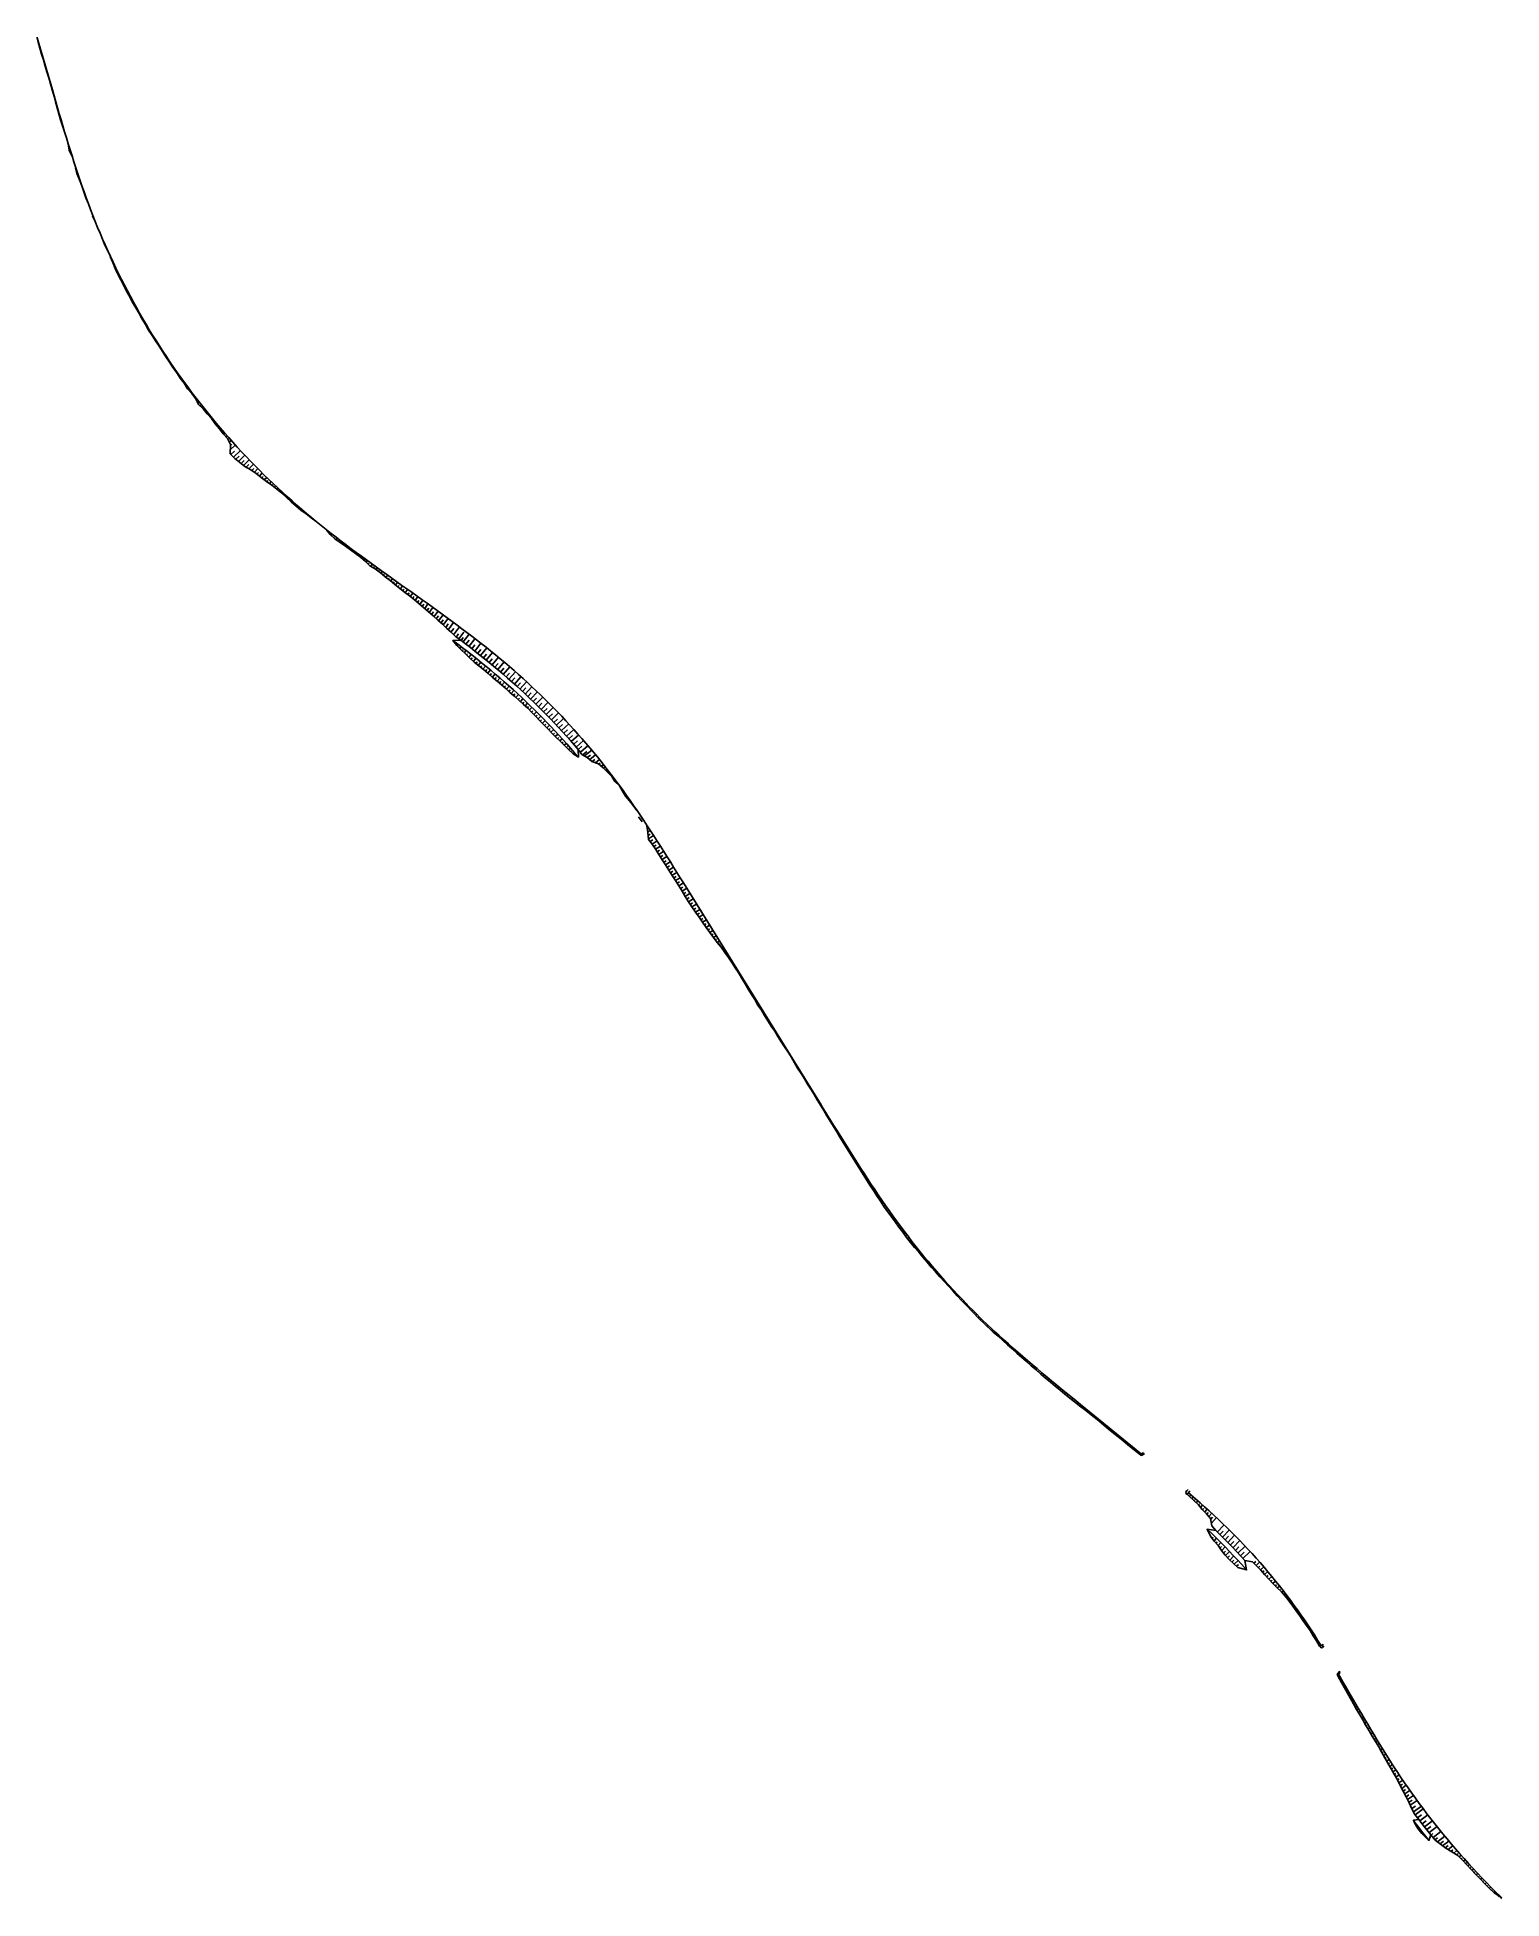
# Model space of a CAD drawing. Header units: metres. Extents: x 288738 to 324331, y 7399322 to 7465117.
# Drawn here: x 322103 to 323280, y 7420990 to 7422487 of the extents above; entities that cross this region are included whole.
import ezdxf

# ---------------------------------------------------------------- set-up
doc = ezdxf.new("R2010")
doc.units = ezdxf.units.M
doc.header["$LTSCALE"] = 10
for name, color, linetype in [('F-HZ-ATERRO-TALUDE', 110, 'Continuous'), ('F-HZ-PIANO-CORTE', 10, 'Continuous'), ('F-HZ-TALUDE', 2, 'Continuous')]:
    doc.layers.add(name, color=color, linetype=linetype)

msp = doc.modelspace()

# ---------------------------------------------------------------- linework, layer by layer
at = {"layer": 'F-HZ-ATERRO-TALUDE', "linetype": 'Continuous', "lineweight": -3}
for p, q in [((322103.565, 7422483.913), (322103.346, 7422483.85)), ((322104.258, 7422481.511), (322103.827, 7422481.387)), ((322104.951, 7422479.109), (322104.741, 7422479.049)), ((322105.644, 7422476.707), (322105.272, 7422476.6)), ((322106.337, 7422474.305), (322106.181, 7422474.26)), ((322107.031, 7422471.903), (322106.804, 7422471.838)), ((322107.724, 7422469.501), (322107.658, 7422469.482)), ((322108.417, 7422467.099), (322108.262, 7422467.055)), ((322109.11, 7422464.697), (322109.003, 7422464.666)), ((322109.803, 7422462.295), (322109.581, 7422462.231)), ((322110.496, 7422459.893), (322110.39, 7422459.863)), ((322155.314, 7422324.626), (322155.297, 7422324.619)), ((322156.315, 7422322.335), (322156.275, 7422322.318)), ((322157.317, 7422320.045), (322157.179, 7422319.984)), ((322158.338, 7422317.763), (322158.3, 7422317.746)), ((322588.987, 7421859.309), (322588.275, 7421858.834))]:
    msp.add_line(p, q, dxfattribs=at)
at = {"layer": 'F-HZ-PIANO-CORTE'}
for p, q in [((322112.609, 7422452.105), (322112.671, 7422452.123)), ((322113.298, 7422449.702), (322113.426, 7422449.739)), ((322114.024, 7422447.31), (322114.072, 7422447.323)), ((322114.751, 7422444.917), (322114.813, 7422444.935)), ((322117.949, 7422432.829), (322118.117, 7422432.878)), ((322118.566, 7422430.405), (322118.98, 7422430.526)), ((322119.304, 7422428.015), (322119.491, 7422428.07)), ((322120.046, 7422425.627), (322120.377, 7422425.725)), ((322120.721, 7422423.22), (322120.901, 7422423.273)), ((322121.394, 7422420.811), (322121.784, 7422420.927)), ((322122.158, 7422418.43), (322122.325, 7422418.479)), ((322122.928, 7422416.05), (322123.199, 7422416.131)), ((322123.723, 7422413.678), (322123.818, 7422413.707)), ((322124.521, 7422411.307), (322124.626, 7422411.339)), ((322125.272, 7422408.923), (322125.31, 7422408.934)), ((322126.02, 7422406.537), (322126.068, 7422406.552)), ((322126.709, 7422404.133), (322126.753, 7422404.147)), ((322127.392, 7422401.728), (322127.525, 7422401.769)), ((322127.859, 7422399.254), (322128.061, 7422399.317)), ((322128.296, 7422396.77), (322129, 7422396.991)), ((322129.293, 7422394.462), (322129.52, 7422394.534)), ((322130.386, 7422392.185), (322130.494, 7422392.22)), ((322134.043, 7422380.227), (322134.188, 7422380.276)), ((322134.719, 7422377.816), (322135.117, 7422377.95)), ((322135.551, 7422375.458), (322135.731, 7422375.519)), ((322136.436, 7422373.117), (322136.709, 7422373.21)), ((322137.31, 7422370.773), (322137.414, 7422370.809)), ((322138.18, 7422368.428), (322138.332, 7422368.481)), ((322138.999, 7422366.065), (322139.078, 7422366.093)), ((322139.795, 7422363.694), (322139.985, 7422363.762)), ((322140.633, 7422361.338), (322140.729, 7422361.373)), ((322141.494, 7422358.991), (322141.671, 7422359.055)), ((322142.406, 7422356.662), (322142.467, 7422356.684)), ((322143.35, 7422354.345), (322143.392, 7422354.36)), ((322147.631, 7422342.597), (322147.744, 7422342.641)), ((322148.641, 7422340.307), (322148.778, 7422340.361)), ((322161.534, 7422310.467), (322161.584, 7422310.49)), ((322162.473, 7422308.145), (322162.693, 7422308.248)), ((322163.42, 7422305.826), (322163.587, 7422305.905)), ((322164.437, 7422303.539), (322164.833, 7422303.73)), ((322165.453, 7422301.251), (322165.683, 7422301.363)), ((322166.443, 7422298.949), (322167.011, 7422299.229)), ((322167.433, 7422296.647), (322167.771, 7422296.815)), ((322168.576, 7422294.419), (322169.226, 7422294.746)), ((322169.721, 7422292.193), (322170.032, 7422292.351)), ((322170.903, 7422289.987), (322171.478, 7422290.282)), ((322172.088, 7422287.782), (322172.351, 7422287.919)), ((322173.211, 7422285.545), (322173.767, 7422285.837)), ((322174.325, 7422283.303), (322174.624, 7422283.461)), ((322175.515, 7422281.101), (322176.094, 7422281.411)), ((322176.72, 7422278.907), (322176.994, 7422279.056)), ((322177.895, 7422276.697), (322178.457, 7422277.005)), ((322179.062, 7422274.483), (322179.356, 7422274.645)), ((322180.297, 7422272.306), (322180.857, 7422272.619)), ((322181.557, 7422270.143), (322181.813, 7422270.287)), ((322182.84, 7422267.993), (322183.293, 7422268.253)), ((322184.134, 7422265.851), (322184.329, 7422265.964)), ((322185.39, 7422263.688), (322185.766, 7422263.907)), ((322186.625, 7422261.511), (322186.82, 7422261.626)), ((322187.871, 7422259.341), (322188.275, 7422259.582)), ((322189.126, 7422257.176), (322189.334, 7422257.302)), ((322190.349, 7422254.992), (322190.82, 7422255.278)), ((322191.543, 7422252.789), (322191.824, 7422252.962)), ((322192.856, 7422250.658), (322193.4, 7422250.995)), ((322194.299, 7422248.609), (322194.502, 7422248.736)), ((322195.661, 7422246.51), (322196.017, 7422246.734)), ((322196.915, 7422244.343), (322197.127, 7422244.478)), ((322198.226, 7422242.211), (322198.668, 7422242.496)), ((322199.634, 7422240.142), (322199.821, 7422240.264)), ((322201.017, 7422238.057), (322201.355, 7422238.279)), ((322202.348, 7422235.938), (322202.531, 7422236.059)), ((322203.692, 7422233.827), (322204.077, 7422234.085)), ((322205.071, 7422231.74), (322205.263, 7422231.869)), ((322206.454, 7422229.654), (322206.834, 7422229.914)), ((322207.848, 7422227.577), (322208.038, 7422227.708)), ((322209.236, 7422225.494), (322209.625, 7422225.765)), ((322210.587, 7422223.386), (322210.812, 7422223.544)), ((322211.954, 7422221.288), (322212.452, 7422221.641)), ((322213.443, 7422219.277), (322213.662, 7422219.433)), ((322214.926, 7422217.261), (322215.312, 7422217.54)), ((322216.282, 7422215.153), (322216.521, 7422215.327)), ((322217.639, 7422213.045), (322218.206, 7422213.463)), ((322219.028, 7422211.296), (322219.27, 7422211.476)), ((322220.584, 7422209.336), (322220.977, 7422209.63)), ((322221.913, 7422207.204), (322222.185, 7422207.409)), ((322223.198, 7422205.037), (322223.938, 7422205.601)), ((322224.783, 7422203.097), (322225.108, 7422203.347)), ((322226.449, 7422201.222), (322226.933, 7422201.597)), ((322228.001, 7422199.258), (322228.222, 7422199.432)), ((322229.51, 7422197.261), (322229.96, 7422197.618)), ((322230.788, 7422195.08), (322231.138, 7422195.36)), ((322231.958, 7422192.808), (322233.021, 7422193.664)), ((322233.541, 7422190.865), (322234.053, 7422191.282)), ((322235.373, 7422189.128), (322236.115, 7422189.736)), ((322237.044, 7422187.261), (322237.36, 7422187.522)), ((322238.593, 7422185.293), (322239.241, 7422185.834)), ((322240.214, 7422183.385), (322240.515, 7422183.639)), ((322241.903, 7422181.535), (322242.4, 7422181.959)), ((322243.474, 7422179.587), (322243.733, 7422179.808)), ((322244.907, 7422177.517), (322245.591, 7422178.109)), ((322246.414, 7422175.51), (322246.806, 7422175.852)), ((322248.031, 7422173.597), (322248.814, 7422174.287)), ((322249.616, 7422171.656), (322250.026, 7422172.02)), ((322251.142, 7422169.66), (322252.069, 7422170.491)), ((322252.709, 7422167.699), (322253.207, 7422168.151)), ((322254.372, 7422165.826), (322255.355, 7422166.723)), ((322255.924, 7422163.848), (322256.466, 7422164.348)), ((322257.099, 7422161.52), (322258.673, 7422162.982)), ((322257.916, 7422155.387), (322262.022, 7422159.269)), ((322258.052, 7422158.974), (322259.196, 7422160.047)), ((322258.296, 7422151.676), (322261.142, 7422154.395)), ((322260.371, 7422149.57), (322265.967, 7422154.972)), ((322262.381, 7422147.753), (322265.083, 7422150.386)), ((322264.54, 7422146.086), (322269.612, 7422151.075)), ((322266.543, 7422144.507), (322268.938, 7422146.884)), ((322268.522, 7422142.911), (322273.06, 7422147.454)), ((322270.626, 7422141.443), (322272.71, 7422143.548)), ((322272.908, 7422140.162), (322276.538, 7422143.862)), ((322275.127, 7422138.827), (322276.707, 7422140.451)), ((322277.236, 7422137.385), (322280.046, 7422140.299)), ((322279.303, 7422135.904), (322280.556, 7422137.215)), ((322281.272, 7422134.325), (322283.583, 7422136.765)), ((322283.244, 7422132.753), (322284.302, 7422133.88)), ((322285.232, 7422131.201), (322287.149, 7422133.261)), ((322287.233, 7422129.666), (322288.087, 7422130.591)), ((322289.307, 7422128.214), (322290.745, 7422129.787)), ((322291.373, 7422126.757), (322291.962, 7422127.407)), ((322293.39, 7422125.252), (322294.37, 7422126.342)), ((322295.399, 7422123.741), (322295.794, 7422124.184)), ((322297.283, 7422122.091), (322298.023, 7422122.928)), ((322299.166, 7422120.441), (322299.511, 7422120.835)), ((322301.027, 7422118.765), (322301.704, 7422119.545)), ((322302.886, 7422117.088), (322303.219, 7422117.475)), ((322304.748, 7422115.413), (322305.414, 7422116.193)), ((322306.61, 7422113.739), (322306.943, 7422114.132)), ((322308.509, 7422112.108), (322309.151, 7422112.871)), ((322310.413, 7422110.483), (322310.72, 7422110.851)), ((322312.306, 7422108.845), (322312.916, 7422109.581)), ((322314.197, 7422107.205), (322314.502, 7422107.575)), ((322316.186, 7422105.684), (322316.708, 7422106.322)), ((322318.204, 7422104.199), (322318.408, 7422104.451)), ((322320.192, 7422102.68), (322320.527, 7422103.095)), ((322322.168, 7422101.146), (322322.307, 7422101.319)), ((322324.181, 7422099.659), (322324.372, 7422099.899)), ((322326.211, 7422098.195), (322326.257, 7422098.253)), ((322335.815, 7422090.179), (322336.047, 7422090.481)), ((322337.463, 7422088.217), (322337.737, 7422088.576)), ((322339.196, 7422086.362), (322339.981, 7422087.395)), ((322341.011, 7422084.612), (322341.483, 7422085.237)), ((322342.935, 7422083.006), (322343.933, 7422084.333)), ((322344.982, 7422081.563), (322345.449, 7422082.187)), ((322347.063, 7422080.167), (322347.903, 7422081.293)), ((322349.189, 7422078.831), (322349.542, 7422079.307)), ((322351.277, 7422077.447), (322351.889, 7422078.274)), ((322353.311, 7422075.991), (322353.6, 7422076.382)), ((322355.333, 7422074.518), (322355.889, 7422075.275)), ((322357.335, 7422073.017), (322357.615, 7422073.4)), ((322359.329, 7422071.506), (322359.903, 7422072.294)), ((322361.307, 7422069.973), (322361.611, 7422070.392)), ((322363.264, 7422068.411), (322363.929, 7422069.328)), ((322365.178, 7422066.788), (322365.562, 7422067.32)), ((322367.052, 7422065.11), (322367.965, 7422066.377)), ((322368.842, 7422063.314), (322369.415, 7422064.111)), ((322370.752, 7422061.684), (322372.011, 7422063.44)), ((322372.939, 7422060.441), (322373.488, 7422061.209)), ((322375.076, 7422059.13), (322376.066, 7422060.514)), ((322377.092, 7422057.648), (322377.594, 7422058.351)), ((322379.07, 7422056.114), (322380.127, 7422057.597)), ((322380.951, 7422054.445), (322381.556, 7422055.293)), ((322382.862, 7422052.815), (322384.193, 7422054.688)), ((322384.85, 7422051.295), (322385.539, 7422052.266)), ((322386.831, 7422049.766), (322388.265, 7422051.786)), ((322388.793, 7422048.211), (322389.548, 7422049.274)), ((322390.754, 7422046.654), (322392.34, 7422048.888)), ((322392.712, 7422045.093), (322393.545, 7422046.266)), ((322394.67, 7422043.533), (322396.416, 7422045.992)), ((322396.63, 7422041.976), (322397.542, 7422043.261)), ((322398.605, 7422040.441), (322400.493, 7422043.098)), ((322400.622, 7422038.965), (322401.577, 7422040.308)), ((322402.615, 7422037.456), (322404.569, 7422040.203)), ((322404.543, 7422035.857), (322405.575, 7422037.306)), ((322406.466, 7422034.252), (322408.645, 7422037.306)), ((322408.378, 7422032.631), (322409.53, 7422034.244)), ((322410.301, 7422031.028), (322412.718, 7422034.407)), ((322412.254, 7422029.468), (322413.504, 7422031.211)), ((322414.174, 7422027.862), (322416.788, 7422031.501)), ((322416.016, 7422026.15), (322417.418, 7422028.097)), ((322417.876, 7422024.464), (322420.851, 7422028.588)), ((322419.775, 7422022.836), (322421.328, 7422024.982)), ((322421.665, 7422021.196), (322424.909, 7422025.666)), ((322423.536, 7422019.531), (322425.235, 7422021.866)), ((322425.415, 7422017.879), (322428.959, 7422022.734)), ((322427.309, 7422016.249), (322429.144, 7422018.756)), ((322429.157, 7422014.561), (322432.999, 7422019.789)), ((322431.091, 7422012.612), (322433.144, 7422015.395)), ((322433.065, 7422010.721), (322437.392, 7422016.561)), ((322435.259, 7422008.71), (322437.523, 7422011.75)), ((322437.417, 7422006.652), (322442.177, 7422013.012)), ((322439.42, 7422004.797), (322441.404, 7422007.487)), ((322441.668, 7422003.277), (322445.652, 7422008.653)), ((322443.428, 7422002.069), (322445.123, 7422004.345)), ((322445.028, 7422000.851), (322449.879, 7422007.212)), ((322447.395, 7421999.047), (322449.83, 7422002.221)), ((322449.752, 7421997.233), (322454.642, 7422003.564)), ((322440.589, 7421997.279), (322441.052, 7421997.888)), ((322442.378, 7421995.509), (322443.505, 7421996.983)), ((322444.195, 7421993.778), (322444.843, 7421994.622)), ((322446.052, 7421992.102), (322447.472, 7421993.94)), ((322447.887, 7421990.4), (322448.668, 7421991.405)), ((322449.698, 7421988.669), (322451.421, 7421990.874)), ((322451.526, 7421986.963), (322452.457, 7421988.147)), ((322452.103, 7421995.413), (322454.559, 7421998.57)), ((322453.369, 7421985.279), (322455.35, 7421987.781)), ((322454.448, 7421993.586), (322459.381, 7421999.884)), ((322456.782, 7421991.747), (322459.26, 7421994.887)), ((322459.111, 7421989.903), (322464.089, 7421996.165)), ((322461.429, 7421988.047), (322463.93, 7421991.169)), ((322463.738, 7421986.183), (322468.765, 7421992.405)), ((322466.041, 7421984.312), (322468.568, 7421987.413)), ((322468.33, 7421982.425), (322473.409, 7421988.606)), ((322455.247, 7421983.64), (322456.277, 7421984.932)), ((322457.147, 7421982.03), (322459.258, 7421984.661)), ((322459.096, 7421980.483), (322460.149, 7421981.786)), ((322461.067, 7421978.963), (322463.142, 7421981.513)), ((322462.983, 7421977.375), (322464.028, 7421978.65)), ((322464.882, 7421975.767), (322467.002, 7421978.335)), ((322466.728, 7421974.097), (322467.824, 7421975.414)), ((322468.565, 7421972.417), (322470.836, 7421975.125)), ((322470.534, 7421970.895), (322471.636, 7421972.2)), ((322470.612, 7421980.532), (322473.165, 7421983.612)), ((322472.883, 7421978.628), (322478.017, 7421984.763)), ((322475.142, 7421976.711), (322477.723, 7421979.766)), ((322477.394, 7421974.787), (322482.585, 7421980.874)), ((322479.631, 7421972.846), (322482.241, 7421975.877)), ((322481.859, 7421970.898), (322487.11, 7421976.933)), ((322486.28, 7421966.966), (322491.594, 7421972.947)), ((322472.506, 7421969.377), (322474.64, 7421971.881)), ((322474.382, 7421967.745), (322475.455, 7421968.994)), ((322476.258, 7421966.113), (322478.415, 7421968.602)), ((322478.135, 7421964.484), (322479.212, 7421965.716)), ((322480, 7421962.841), (322482.16, 7421965.29)), ((322481.823, 7421961.151), (322482.922, 7421962.385)), ((322483.67, 7421959.489), (322485.876, 7421961.944)), ((322484.077, 7421968.94), (322486.718, 7421971.944)), ((322485.565, 7421957.88), (322486.643, 7421959.069)), ((322487.446, 7421956.255), (322489.562, 7421958.565)), ((322488.476, 7421964.986), (322491.149, 7421967.962)), ((322490.659, 7421962.993), (322496.037, 7421968.915)), ((322492.83, 7421960.989), (322495.536, 7421963.934)), ((322494.994, 7421958.977), (322500.439, 7421964.838)), ((322497.142, 7421956.948), (322499.881, 7421959.863)), ((322499.283, 7421954.911), (322504.794, 7421960.71)), ((322489.311, 7421954.612), (322490.352, 7421955.738)), ((322491.151, 7421952.942), (322493.217, 7421955.154)), ((322492.973, 7421951.251), (322494.004, 7421952.344)), ((322494.839, 7421949.606), (322496.842, 7421951.71)), ((322496.728, 7421947.983), (322497.686, 7421948.98)), ((322498.467, 7421946.206), (322500.435, 7421948.233)), ((322500.165, 7421944.385), (322501.194, 7421945.436)), ((322501.413, 7421952.864), (322504.185, 7421955.748)), ((322501.888, 7421942.592), (322503.998, 7421944.725)), ((322503.53, 7421950.802), (322509.106, 7421956.539)), ((322505.64, 7421948.733), (322508.444, 7421951.586)), ((322507.735, 7421946.65), (322513.376, 7421952.323)), ((322509.821, 7421944.557), (322512.657, 7421947.377)), ((322511.899, 7421942.456), (322517.603, 7421948.065)), ((322513.959, 7421940.338), (322516.827, 7421943.127)), ((322516.013, 7421938.214), (322521.78, 7421943.758)), ((322503.614, 7421940.803), (322504.692, 7421941.883)), ((322505.342, 7421939.017), (322507.529, 7421941.186)), ((322507.072, 7421937.233), (322508.179, 7421938.32)), ((322508.815, 7421935.462), (322511.029, 7421937.614)), ((322510.56, 7421933.692), (322511.664, 7421934.755)), ((322512.308, 7421931.925), (322514.496, 7421934.012)), ((322514.025, 7421930.128), (322515.122, 7421931.164)), ((322515.68, 7421928.272), (322517.932, 7421930.379)), ((322517.404, 7421926.482), (322518.521, 7421927.517)), ((322518.055, 7421936.078), (322520.954, 7421938.834)), ((322520.084, 7421933.93), (322525.913, 7421939.409)), ((322522.105, 7421931.775), (322525.035, 7421934.498)), ((322524.111, 7421929.605), (322530.002, 7421935.018)), ((322526.107, 7421927.426), (322529.067, 7421930.116)), ((322528.094, 7421925.24), (322534.046, 7421930.585)), ((322519.215, 7421924.771), (322521.334, 7421926.716)), ((322521.009, 7421923.042), (322522.016, 7421923.957)), ((322522.79, 7421921.298), (322524.704, 7421923.022)), ((322524.568, 7421919.551), (322525.472, 7421920.357)), ((322526.346, 7421917.801), (322528.041, 7421919.298)), ((322528.095, 7421916.025), (322528.895, 7421916.724)), ((322529.838, 7421914.24), (322531.345, 7421915.545)), ((322530.064, 7421923.037), (322533.055, 7421925.694)), ((322531.658, 7421912.52), (322532.319, 7421913.087)), ((322532.027, 7421920.829), (322538.039, 7421926.107)), ((322533.977, 7421918.609), (322536.998, 7421921.231)), ((322535.914, 7421916.377), (322541.985, 7421921.588)), ((322537.524, 7421914.514), (322540.571, 7421917.105)), ((322539.487, 7421912.305), (322545.498, 7421917.584)), ((322541.437, 7421910.085), (322544.457, 7421912.708)), ((322542.66, 7421909.176), (322548.458, 7421913.965)), ((322544.911, 7421907.833), (322547.485, 7421909.939)), ((322546.8, 7421906.186), (322551.644, 7421910.112)), ((322548.797, 7421904.622), (322551.012, 7421906.4)), ((322551.633, 7421903.716), (322554.796, 7421906.231)), ((322554.317, 7421902.672), (322555.34, 7421903.477)), ((322556.236, 7421901.012), (322557.915, 7421902.323)), ((322558.114, 7421899.317), (322558.789, 7421899.838)), ((322559.861, 7421897.515), (322560.998, 7421898.387)), ((322561.619, 7421895.719), (322562.074, 7421896.064)), ((322563.4, 7421893.937), (322564.048, 7421894.425)), ((322565.029, 7421892.037), (322565.295, 7421892.236)), ((322566.382, 7421889.931), (322567.062, 7421890.436)), ((322567.925, 7421887.967), (322568.241, 7421888.199)), ((322569.737, 7421886.198), (322570.042, 7421886.421)), ((322571.282, 7421884.232), (322571.401, 7421884.318)), ((322572.521, 7421882.045), (322572.989, 7421882.381)), ((322573.821, 7421879.904), (322574.135, 7421880.128)), ((322575.176, 7421877.803), (322575.903, 7421878.318)), ((322576.665, 7421875.798), (322577.007, 7421876.038)), ((322578.255, 7421873.863), (322578.788, 7421874.234)), ((322579.824, 7421871.91), (322580.021, 7421872.047)), ((322581.378, 7421869.947), (322581.643, 7421870.13)), ((322582.889, 7421867.953), (322582.974, 7421868.011)), ((322584.376, 7421865.942), (322584.472, 7421866.007)), ((322593.117, 7421850.749), (322593.649, 7421851.099)), ((322593.574, 7421848.065), (322595.549, 7421849.355)), ((322593.903, 7421845.302), (322595.406, 7421846.28)), ((322594.206, 7421842.528), (322598.269, 7421845.159)), ((322595.504, 7421840.401), (322597.562, 7421841.729)), ((322596.963, 7421838.377), (322600.972, 7421840.953)), ((322598.372, 7421836.32), (322600.344, 7421837.583)), ((322599.774, 7421834.258), (322603.66, 7421836.737)), ((322601.116, 7421832.157), (322603.057, 7421833.391)), ((322602.453, 7421830.051), (322606.334, 7421832.512)), ((322603.814, 7421827.961), (322605.74, 7421829.179)), ((322605.177, 7421825.871), (322608.998, 7421828.281)), ((322606.521, 7421823.769), (322608.423, 7421824.966)), ((322607.864, 7421821.666), (322611.653, 7421824.044)), ((322609.166, 7421819.536), (322611.071, 7421820.73)), ((322610.466, 7421817.405), (322614.3, 7421819.803)), ((322611.806, 7421815.298), (322613.713, 7421816.489)), ((322613.147, 7421813.192), (322616.941, 7421815.557)), ((322614.469, 7421811.073), (322616.365, 7421812.253)), ((322615.791, 7421808.954), (322619.58, 7421811.31)), ((322617.089, 7421806.819), (322618.993, 7421808.002)), ((322618.386, 7421804.683), (322622.216, 7421807.062)), ((322619.732, 7421802.577), (322621.633, 7421803.757)), ((322621.078, 7421800.471), (322624.852, 7421802.813)), ((322622.376, 7421798.335), (322624.273, 7421799.511)), ((322623.674, 7421796.198), (322627.488, 7421798.564)), ((322625.004, 7421794.081), (322626.905, 7421795.26)), ((322626.334, 7421791.964), (322630.124, 7421794.315)), ((322627.69, 7421789.864), (322629.566, 7421791.027)), ((322629.047, 7421787.763), (322632.76, 7421790.066)), ((322630.467, 7421785.702), (322632.272, 7421786.822)), ((322631.886, 7421783.641), (322635.396, 7421785.817)), ((322633.387, 7421781.63), (322635.05, 7421782.661)), ((322634.888, 7421779.619), (322638.031, 7421781.569)), ((322636.23, 7421777.509), (322637.79, 7421778.477)), ((322637.572, 7421775.4), (322640.667, 7421777.32)), ((322639.044, 7421773.371), (322640.514, 7421774.283)), ((322640.515, 7421771.342), (322643.303, 7421773.071)), ((322641.99, 7421769.314), (322643.305, 7421770.131)), ((322643.465, 7421767.287), (322645.939, 7421768.822)), ((322644.975, 7421765.282), (322646.116, 7421765.99)), ((322646.485, 7421763.277), (322648.575, 7421764.573)), ((322647.928, 7421761.23), (322648.91, 7421761.84)), ((322649.372, 7421759.184), (322651.21, 7421760.325)), ((322650.988, 7421757.245), (322651.758, 7421757.722)), ((322652.604, 7421755.305), (322653.846, 7421756.076)), ((322654.054, 7421753.263), (322654.609, 7421753.607)), ((322655.503, 7421751.22), (322656.482, 7421751.827)), ((322656.932, 7421749.164), (322657.366, 7421749.433)), ((322658.36, 7421747.108), (322659.118, 7421747.578)), ((322659.77, 7421745.041), (322660.103, 7421745.247)), ((322661.18, 7421742.974), (322661.754, 7421743.329)), ((322662.508, 7421740.855), (322662.79, 7421741.03)), ((322663.835, 7421738.737), (322664.389, 7421739.08)), ((322665.249, 7421736.671), (322665.478, 7421736.814)), ((322666.662, 7421734.606), (322667.025, 7421734.832)), ((322667.978, 7421732.481), (322668.161, 7421732.594)), ((322669.294, 7421730.355), (322669.661, 7421730.583)), ((322670.549, 7421728.192), (322670.764, 7421728.325)), ((322671.804, 7421726.028), (322672.297, 7421726.334)), ((322673.043, 7421723.855), (322673.329, 7421724.032)), ((322674.282, 7421721.682), (322674.933, 7421722.085)), ((322675.588, 7421719.55), (322675.919, 7421719.755)), ((322676.894, 7421717.418), (322677.568, 7421717.836)), ((322678.317, 7421715.359), (322678.602, 7421715.535)), ((322679.74, 7421713.3), (322680.204, 7421713.587)), ((322680.895, 7421711.074), (322681.209, 7421711.269)), ((322682.05, 7421708.849), (322682.84, 7421709.339)), ((322683.511, 7421706.813), (322683.835, 7421707.014)), ((322684.973, 7421704.778), (322685.476, 7421705.09)), ((322686.193, 7421702.593), (322686.493, 7421702.779)), ((322687.413, 7421700.408), (322688.112, 7421700.841)), ((322688.713, 7421698.272), (322689.071, 7421698.494)), ((322690.013, 7421696.137), (322690.747, 7421696.592)), ((322691.38, 7421694.042), (322691.722, 7421694.255)), ((322692.746, 7421691.948), (322693.383, 7421692.343)), ((322694.188, 7421689.901), (322694.445, 7421690.06)), ((322695.631, 7421687.854), (322696.019, 7421688.094)), ((322696.878, 7421685.685), (322697.108, 7421685.828)), ((322698.126, 7421683.517), (322698.655, 7421683.846)), ((322699.445, 7421681.394), (322699.709, 7421681.557)), ((322700.764, 7421679.27), (322701.291, 7421679.597)), ((322702.179, 7421677.206), (322702.394, 7421677.339)), ((322703.595, 7421675.142), (322703.926, 7421675.348)), ((322704.974, 7421673.056), (322705.109, 7421673.14)), ((322706.354, 7421670.97), (322706.562, 7421671.099)), ((322707.676, 7421668.848), (322707.778, 7421668.911)), ((322708.998, 7421666.726), (322709.198, 7421666.85)), ((322710.29, 7421664.585), (322710.403, 7421664.656)), ((322711.581, 7421662.445), (322711.834, 7421662.602)), ((322712.793, 7421660.255), (322712.973, 7421660.366)), ((322714.005, 7421658.065), (322714.47, 7421658.353)), ((322715.415, 7421655.997), (322715.601, 7421656.113)), ((322716.825, 7421653.93), (322717.105, 7421654.104)), ((322718.127, 7421651.795), (322718.275, 7421651.887)), ((322719.428, 7421649.661), (322719.741, 7421649.855)), ((322719.757, 7421649.093), (322719.922, 7421649.195)), ((322721.011, 7421646.929), (322721.405, 7421647.173)), ((322722.299, 7421644.785), (322722.511, 7421644.917)), ((322723.68, 7421642.701), (322724.041, 7421642.924)), ((322725.04, 7421640.602), (322725.199, 7421640.701)), ((322726.335, 7421638.464), (322726.677, 7421638.675)), ((322727.625, 7421636.321), (322727.81, 7421636.436)), ((322728.896, 7421634.168), (322729.312, 7421634.427)), ((322730.176, 7421632.02), (322730.403, 7421632.161)), ((322731.483, 7421629.889), (322731.948, 7421630.178)), ((322732.791, 7421627.759), (322733.029, 7421627.906)), ((322734.1, 7421625.629), (322734.584, 7421625.929)), ((322735.402, 7421623.494), (322735.652, 7421623.649)), ((322736.686, 7421621.349), (322737.22, 7421621.68)), ((322737.968, 7421619.202), (322738.253, 7421619.379)), ((322739.248, 7421617.054), (322739.856, 7421617.431)), ((322740.534, 7421614.909), (322740.854, 7421615.108)), ((322741.835, 7421612.774), (322742.492, 7421613.183)), ((322743.14, 7421610.642), (322743.475, 7421610.85)), ((322744.458, 7421608.517), (322745.129, 7421608.935)), ((322745.767, 7421606.386), (322746.108, 7421606.599)), ((322747.046, 7421604.237), (322747.768, 7421604.688)), ((322748.331, 7421602.092), (322748.71, 7421602.328)), ((322749.635, 7421599.957), (322750.411, 7421600.443)), ((322750.943, 7421597.825), (322751.338, 7421598.074)), ((322752.266, 7421595.703), (322753.06, 7421596.203)), ((322753.584, 7421593.578), (322753.985, 7421593.831)), ((322754.882, 7421591.439), (322755.717, 7421591.967)), ((322756.183, 7421589.303), (322756.615, 7421589.577)), ((322757.499, 7421587.175), (322758.382, 7421587.737)), ((322758.816, 7421585.048), (322759.267, 7421585.336)), ((322760.14, 7421582.925), (322761.059, 7421583.514)), ((322761.464, 7421580.802), (322761.932, 7421581.103)), ((322762.787, 7421578.679), (322763.749, 7421579.299)), ((322764.11, 7421576.554), (322764.604, 7421576.874)), ((322765.431, 7421574.429), (322766.454, 7421575.094)), ((322766.751, 7421572.303), (322767.281, 7421572.648)), ((322768.068, 7421570.173), (322769.174, 7421570.898)), ((322769.387, 7421568.046), (322769.963, 7421568.425)), ((322770.746, 7421565.943), (322771.912, 7421566.715)), ((322772.106, 7421563.842), (322772.696, 7421564.234)), ((322773.513, 7421561.771), (322774.67, 7421562.544)), ((322774.919, 7421559.7), (322775.487, 7421560.081)), ((322776.305, 7421557.615), (322777.449, 7421558.388)), ((322777.691, 7421555.53), (322778.268, 7421555.922)), ((322779.083, 7421553.449), (322780.25, 7421554.246)), ((322780.476, 7421551.368), (322781.066, 7421551.774)), ((322781.882, 7421549.295), (322783.076, 7421550.121)), ((322783.289, 7421547.224), (322783.892, 7421547.643)), ((322784.724, 7421545.171), (322785.927, 7421546.014)), ((322786.163, 7421543.122), (322786.762, 7421543.544)), ((322787.613, 7421541.079), (322788.806, 7421541.926)), ((322789.064, 7421539.038), (322789.659, 7421539.463)), ((322790.54, 7421537.014), (322791.713, 7421537.858)), ((322792.022, 7421534.995), (322792.599, 7421535.412)), ((322793.511, 7421532.98), (322794.65, 7421533.811)), ((322795.003, 7421530.968), (322795.566, 7421531.382)), ((322796.516, 7421528.971), (322797.619, 7421529.788)), ((322798.04, 7421526.983), (322798.577, 7421527.384)), ((322799.532, 7421524.971), (322800.62, 7421525.789)), ((322801.005, 7421522.944), (322801.569, 7421523.371)), ((322802.529, 7421520.955), (322803.654, 7421521.815)), ((322804.092, 7421518.996), (322804.638, 7421519.416)), ((322805.662, 7421517.043), (322806.72, 7421517.866)), ((322807.238, 7421515.095), (322807.752, 7421515.498)), ((322808.824, 7421513.154), (322809.819, 7421513.941)), ((322810.422, 7421511.224), (322810.901, 7421511.607)), ((322812.018, 7421509.293), (322812.95, 7421510.043)), ((322813.613, 7421507.361), (322814.071, 7421507.733)), ((322815.218, 7421505.437), (322816.112, 7421506.17)), ((322816.845, 7421503.532), (322817.276, 7421503.889)), ((322818.475, 7421501.63), (322819.306, 7421502.323)), ((322820.116, 7421499.737), (322820.517, 7421500.075)), ((322821.757, 7421497.845), (322822.532, 7421498.503)), ((322823.398, 7421495.952), (322823.779, 7421496.279)), ((322825.04, 7421494.062), (322825.789, 7421494.709)), ((322826.699, 7421492.186), (322827.066, 7421492.506)), ((322828.359, 7421490.311), (322829.077, 7421490.942)), ((322830.035, 7421488.45), (322830.386, 7421488.761)), ((322831.711, 7421486.589), (322832.396, 7421487.203)), ((322833.408, 7421484.748), (322833.739, 7421485.047)), ((322835.106, 7421482.907), (322835.746, 7421483.491)), ((322836.806, 7421481.069), (322837.121, 7421481.359)), ((322838.506, 7421479.231), (322839.126, 7421479.807)), ((322840.215, 7421477.401), (322840.522, 7421477.689)), ((322841.924, 7421475.572), (322842.537, 7421476.151)), ((322843.63, 7421473.739), (322843.943, 7421474.037)), ((322845.335, 7421471.905), (322845.977, 7421472.523)), ((322847.065, 7421470.095), (322847.388, 7421470.408)), ((322848.807, 7421468.296), (322849.447, 7421468.923)), ((322850.54, 7421466.491), (322850.884, 7421466.862)), ((322852.263, 7421464.674), (322852.933, 7421465.4)), ((322853.988, 7421462.856), (322854.369, 7421463.272)), ((322855.713, 7421461.037), (322856.462, 7421461.86)), ((322857.439, 7421459.218), (322857.822, 7421459.641)), ((322859.166, 7421457.398), (322859.99, 7421458.313)), ((322860.965, 7421455.657), (322861.357, 7421456.095)), ((322862.793, 7421453.947), (322863.553, 7421454.802)), ((322864.621, 7421452.238), (322864.825, 7421452.468)), ((322866.449, 7421450.528), (322867.198, 7421451.379)), ((322868.278, 7421448.818), (322868.547, 7421449.125)), ((322870.1, 7421447.101), (322870.873, 7421447.929)), ((322871.921, 7421445.382), (322872.311, 7421445.803)), ((322873.793, 7421443.719), (322874.539, 7421444.529)), ((322875.664, 7421442.056), (322876.022, 7421442.446)), ((322877.534, 7421440.391), (322878.228, 7421441.153)), ((322879.398, 7421438.721), (322879.738, 7421439.097)), ((322881.242, 7421437.028), (322881.938, 7421437.802)), ((322883.095, 7421435.346), (322883.447, 7421435.739)), ((322884.995, 7421433.716), (322885.67, 7421434.474)), ((322886.887, 7421432.077), (322887.214, 7421432.446)), ((322888.725, 7421430.378), (322889.42, 7421431.167)), ((322890.572, 7421428.688), (322890.936, 7421429.104)), ((322892.49, 7421427.08), (322893.188, 7421427.88)), ((322894.404, 7421425.468), (322894.74, 7421425.855)), ((322896.26, 7421423.789), (322896.972, 7421424.612)), ((322898.117, 7421422.11), (322898.493, 7421422.546)), ((322900.002, 7421420.464), (322900.771, 7421421.362)), ((322901.888, 7421418.819), (322902.281, 7421419.28)), ((322903.755, 7421417.152), (322904.584, 7421418.127)), ((322905.622, 7421415.485), (322906.057, 7421415.999)), ((322907.519, 7421413.853), (322908.408, 7421414.906)), ((322909.417, 7421412.222), (322909.87, 7421412.76)), ((322911.323, 7421410.601), (322912.243, 7421411.697)), ((322913.23, 7421408.981), (322913.696, 7421409.539)), ((322915.134, 7421407.358), (322916.088, 7421408.501)), ((322917.038, 7421405.734), (322917.525, 7421406.32)), ((322918.956, 7421404.128), (322919.94, 7421405.314)), ((322920.875, 7421402.523), (322921.372, 7421403.123)), ((322922.808, 7421400.934), (322923.799, 7421402.134)), ((322924.742, 7421399.348), (322925.236, 7421399.947)), ((322926.7, 7421397.791), (322927.664, 7421398.962)), ((322928.662, 7421396.239), (322929.13, 7421396.808)), ((322930.6, 7421394.658), (322931.533, 7421395.794)), ((322932.534, 7421393.073), (322933.001, 7421393.642)), ((322934.484, 7421391.507), (322935.403, 7421392.63)), ((322936.438, 7421389.945), (322936.888, 7421390.496)), ((322938.412, 7421388.41), (322939.276, 7421389.466)), ((322940.391, 7421386.88), (322940.802, 7421387.383)), ((322942.381, 7421385.364), (322943.148, 7421386.304)), ((322944.373, 7421383.851), (322944.729, 7421384.287)), ((322946.324, 7421382.288), (322947.021, 7421383.142)), ((322948.267, 7421380.715), (322948.613, 7421381.138)), ((322950.219, 7421379.153), (322950.894, 7421379.979)), ((322952.173, 7421377.593), (322952.502, 7421377.995)), ((322954.107, 7421376.008), (322954.767, 7421376.817)), ((322956.037, 7421374.419), (322956.37, 7421374.827)), ((322957.973, 7421372.838), (322958.64, 7421373.655)), ((322959.911, 7421371.258), (322960.244, 7421371.666)), ((322961.847, 7421369.676), (322962.513, 7421370.492)), ((322963.782, 7421368.093), (322964.116, 7421368.502)), ((322965.711, 7421366.504), (322966.386, 7421367.33)), ((322967.64, 7421364.913), (322967.981, 7421365.331)), ((322969.592, 7421363.351), (322970.259, 7421364.168)), ((322971.549, 7421361.794), (322971.872, 7421362.19)), ((322973.477, 7421360.203), (322974.132, 7421361.005)), ((322975.4, 7421358.605), (322975.734, 7421359.015)), ((322977.327, 7421357.013), (322978.005, 7421357.843)), ((322979.255, 7421355.421), (322979.598, 7421355.841)), ((322981.176, 7421353.821), (322981.878, 7421354.681)), ((322983.096, 7421352.22), (322983.455, 7421352.66)), ((322985.072, 7421350.687), (322985.751, 7421351.518)), ((322987.06, 7421349.169), (322987.374, 7421349.553)), ((322989.001, 7421347.594), (322989.624, 7421348.356)), ((323027.096, 7421315.256), (323028.234, 7421316.589)), ((323029.022, 7421313.668), (323029.583, 7421314.321)), ((323030.903, 7421312.026), (323032.043, 7421313.349)), ((323032.78, 7421310.38), (323033.361, 7421311.052)), ((323034.557, 7421308.621), (323035.831, 7421310.085)), ((323036.323, 7421306.849), (323037.021, 7421307.648)), ((323037.933, 7421304.902), (323039.595, 7421306.795)), ((323039.562, 7421302.98), (323040.516, 7421304.061)), ((323041.358, 7421301.25), (323043.333, 7421303.474)), ((323043.128, 7421299.492), (323044.161, 7421300.648)), ((323044.75, 7421297.569), (323047.042, 7421300.121)), ((323046.164, 7421295.421), (323047.525, 7421296.927)), ((323046.696, 7421292.309), (323050.718, 7421296.731)), ((323051.421, 7421285.045), (323056.87, 7421290.903)), ((323053.553, 7421282.982), (323056.29, 7421285.9)), ((323055.665, 7421280.901), (323061.163, 7421286.712)), ((323047.247, 7421280.056), (323048.095, 7421280.967)), ((323048.813, 7421278.085), (323050.74, 7421280.139)), ((323050.414, 7421276.155), (323051.467, 7421277.27)), ((323052.018, 7421274.232), (323054.3, 7421276.629)), ((323053.426, 7421272.108), (323054.744, 7421273.482)), ((323054.836, 7421269.992), (323057.822, 7421273.08)), ((323056.431, 7421268.072), (323057.998, 7421269.681)), ((323057.768, 7421278.812), (323060.53, 7421281.705)), ((323058.037, 7421266.167), (323061.307, 7421269.495)), ((323059.856, 7421276.71), (323065.407, 7421282.47)), ((323061.929, 7421274.594), (323064.718, 7421277.461)), ((323063.994, 7421272.47), (323069.599, 7421278.178)), ((323066.039, 7421270.328), (323068.855, 7421273.168)), ((323068.074, 7421268.176), (323073.734, 7421273.83)), ((323070.098, 7421266.013), (323072.941, 7421268.827)), ((323072.104, 7421263.834), (323077.817, 7421269.434)), ((323059.714, 7421264.335), (323061.373, 7421266.011)), ((323061.413, 7421262.527), (323064.754, 7421265.873)), ((323063.184, 7421260.791), (323064.823, 7421262.419)), ((323065.005, 7421259.104), (323068.164, 7421262.216)), ((323066.927, 7421257.513), (323068.39, 7421258.943)), ((323080.919, 7421259.929), (323082.389, 7421261.329)), ((323082.661, 7421258.16), (323085.512, 7421260.854)), ((323084.403, 7421256.39), (323085.777, 7421257.678)), ((323086.146, 7421254.619), (323088.787, 7421257.076)), ((323087.812, 7421252.777), (323089.109, 7421253.974)), ((323089.463, 7421250.921), (323092.023, 7421253.264)), ((323091.131, 7421249.081), (323092.377, 7421250.212)), ((323092.802, 7421247.241), (323095.22, 7421249.42)), ((323094.476, 7421245.406), (323095.638, 7421246.444)), ((323096.154, 7421243.572), (323098.377, 7421245.543)), ((323097.972, 7421241.861), (323098.954, 7421242.725)), ((323099.788, 7421240.145), (323101.494, 7421241.633)), ((323101.566, 7421238.393), (323102.3, 7421239.028)), ((323103.319, 7421236.617), (323104.571, 7421237.692)), ((323104.912, 7421234.703), (323105.502, 7421235.205)), ((323106.492, 7421232.777), (323107.608, 7421233.72)), ((323108.022, 7421230.81), (323108.565, 7421231.265)), ((323109.551, 7421228.842), (323110.604, 7421229.717)), ((323111.079, 7421226.873), (323111.582, 7421227.288)), ((323112.587, 7421224.888), (323113.559, 7421225.684)), ((323114.053, 7421222.871), (323114.537, 7421223.263)), ((323115.515, 7421220.85), (323116.473, 7421221.621)), ((323116.971, 7421218.825), (323117.442, 7421219.201)), ((323118.417, 7421216.793), (323119.346, 7421217.529)), ((323119.852, 7421214.753), (323120.309, 7421215.112)), ((323121.278, 7421212.707), (323122.177, 7421213.407)), ((323122.698, 7421210.657), (323123.137, 7421210.996)), ((323124.1, 7421208.593), (323124.965, 7421209.257)), ((323125.489, 7421206.52), (323125.917, 7421206.846)), ((323126.842, 7421204.422), (323127.714, 7421205.08)), ((323128.176, 7421202.309), (323128.626, 7421202.646)), ((323129.512, 7421200.199), (323130.424, 7421200.879)), ((323130.849, 7421198.091), (323131.309, 7421198.431)), ((323132.161, 7421195.965), (323133.101, 7421196.656)), ((323133.465, 7421193.833), (323133.947, 7421194.186)), ((323149.009, 7421168.223), (323149.461, 7421168.533)), ((323150.17, 7421165.997), (323151.179, 7421166.688)), ((323151.337, 7421163.777), (323151.891, 7421164.154)), ((323152.583, 7421161.61), (323153.711, 7421162.376)), ((323153.823, 7421159.439), (323154.399, 7421159.829)), ((323155.027, 7421157.244), (323156.24, 7421158.063)), ((323156.236, 7421155.052), (323156.87, 7421155.479)), ((323157.473, 7421152.88), (323158.769, 7421153.75)), ((323158.713, 7421150.709), (323159.373, 7421151.151)), ((323159.965, 7421148.545), (323161.298, 7421149.437)), ((323161.212, 7421146.38), (323161.887, 7421146.83)), ((323162.443, 7421144.202), (323163.827, 7421145.123)), ((323163.681, 7421142.029), (323164.386, 7421142.498)), ((323164.948, 7421139.876), (323166.356, 7421140.81)), ((323166.22, 7421137.725), (323166.921, 7421138.19)), ((323167.512, 7421135.588), (323168.887, 7421136.498)), ((323168.79, 7421133.441), (323169.471, 7421133.891)), ((323170.019, 7421131.261), (323171.422, 7421132.188)), ((323171.251, 7421129.083), (323171.971, 7421129.559)), ((323172.495, 7421126.913), (323173.965, 7421127.883)), ((323173.74, 7421124.742), (323174.489, 7421125.237)), ((323174.988, 7421122.574), (323176.519, 7421123.584)), ((323176.247, 7421120.412), (323177.024, 7421120.925)), ((323177.541, 7421118.273), (323179.088, 7421119.295)), ((323178.851, 7421116.144), (323179.614, 7421116.649)), ((323180.215, 7421114.05), (323181.675, 7421115.016)), ((323181.536, 7421111.928), (323182.256, 7421112.404)), ((323182.69, 7421109.694), (323184.284, 7421110.751)), ((323183.853, 7421107.466), (323184.724, 7421108.044)), ((323185.057, 7421105.264), (323186.918, 7421106.501)), ((323186.273, 7421103.068), (323187.258, 7421103.725)), ((323187.542, 7421100.908), (323189.581, 7421102.269)), ((323188.809, 7421098.746), (323189.865, 7421099.452)), ((323190.067, 7421096.576), (323192.275, 7421098.057)), ((323191.324, 7421094.406), (323192.478, 7421095.182)), ((323192.579, 7421092.233), (323195.003, 7421093.867)), ((323193.834, 7421090.059), (323195.105, 7421090.919)), ((323195.074, 7421087.874), (323197.765, 7421089.699)), ((323196.31, 7421085.686), (323197.732, 7421086.654)), ((323197.464, 7421083.44), (323200.562, 7421085.555)), ((323198.62, 7421081.194), (323200.294, 7421082.341)), ((323199.783, 7421078.952), (323203.392, 7421081.433)), ((323200.948, 7421076.708), (323202.882, 7421078.043)), ((323202.105, 7421074.458), (323206.256, 7421077.334)), ((323203.264, 7421072.206), (323205.48, 7421073.749)), ((323204.426, 7421069.954), (323209.154, 7421073.26)), ((323205.589, 7421067.701), (323208.1, 7421069.465)), ((323206.644, 7421065.37), (323212.084, 7421069.209)), ((323207.858, 7421062.634), (323210.831, 7421064.744)), ((323209.217, 7421059.997), (323215.545, 7421064.515)), ((323210.578, 7421057.698), (323217.046, 7421062.404)), ((323210.449, 7421050.64), (323210.795, 7421050.891)), ((323211.702, 7421048.458), (323212.011, 7421048.684)), ((323212.424, 7421055.3), (323215.651, 7421057.664)), ((323213.023, 7421046.324), (323213.849, 7421046.932)), ((323214.285, 7421052.911), (323220.754, 7421057.618)), ((323214.594, 7421044.375), (323214.992, 7421044.669)), ((323216.132, 7421050.514), (323219.359, 7421052.878)), ((323217.993, 7421048.125), (323224.43, 7421052.876)), ((323219.861, 7421045.742), (323223.071, 7421048.128)), ((323221.749, 7421043.372), (323228.151, 7421048.169)), ((323224.895, 7421039.393), (323231.233, 7421044.342)), ((323216.185, 7421042.44), (323216.934, 7421042.997)), ((323217.94, 7421040.629), (323218.217, 7421040.836)), ((323223.342, 7421041.373), (323224.825, 7421042.523)), ((323226.45, 7421037.412), (323228.522, 7421039.042)), ((323228.493, 7421035.817), (323234.455, 7421040.407)), ((323230.559, 7421034.225), (323233.304, 7421036.352)), ((323232.648, 7421032.655), (323237.655, 7421036.565)), ((323234.737, 7421031.09), (323237.001, 7421032.871)), ((323236.971, 7421029.646), (323240.886, 7421032.749)), ((323239.239, 7421028.235), (323240.875, 7421029.542)), ((323241.539, 7421026.859), (323244.148, 7421028.96)), ((323243.848, 7421025.499), (323244.819, 7421026.287)), ((323245.859, 7421023.903), (323247.441, 7421025.197)), ((323247.679, 7421022.155), (323248.389, 7421022.741)), ((323249.436, 7421020.358), (323250.764, 7421021.462)), ((323251.134, 7421018.512), (323251.786, 7421019.058)), ((323252.829, 7421016.664), (323254.119, 7421017.754)), ((323254.519, 7421014.813), (323255.164, 7421015.362)), ((323256.225, 7421012.976), (323257.503, 7421014.074)), ((323257.964, 7421011.168), (323258.586, 7421011.707)), ((323259.709, 7421009.366), (323260.917, 7421010.421)), ((323261.476, 7421007.585), (323262.057, 7421008.096)), ((323263.238, 7421005.8), (323264.362, 7421006.796)), ((323264.976, 7421003.995), (323265.537, 7421004.496)), ((323266.715, 7421002.19), (323267.835, 7421003.2)), ((323268.475, 7421000.406), (323269.031, 7421000.912)), ((323270.236, 7420998.623), (323271.339, 7420999.633)), ((323272.026, 7420996.868), (323272.566, 7420997.366)), ((323273.818, 7420995.114), (323274.873, 7420996.096)), ((323275.927, 7420993.66), (323276.186, 7420993.903)), ((323277.637, 7420991.833), (323278.436, 7420992.588)), ((323279.491, 7420990.142), (323279.86, 7420990.494))]:
    msp.add_line(p, q, dxfattribs=at)
at = {"layer": 'F-HZ-TALUDE'}
for p, q in [((322110.454, 7422459.253), (322111.929, 7422454.474)), ((322990.936, 7421346.897), (322992.877, 7421348.133)), ((323026.569, 7421317.997), (323028.102, 7421319.255)), ((323028.001, 7421316.786), (323029.665, 7421317.928)), ((323136.527, 7421194.87), (323135.211, 7421193.193)), ((323135.992, 7421192.293), (323136.993, 7421193.535)), ((323148.087, 7421170.928), (323149.887, 7421173.108)), ((323149.002, 7421170.386), (323150.355, 7421172.057))]:
    msp.add_line(p, q, dxfattribs=at)
at = {"layer": 'F-HZ-TALUDE', "linetype": 'Continuous', "lineweight": -3}
for p, q in [((322149.213, 7422339.01), (322147.147, 7422343.694)), ((322589.031, 7421856.336), (322586.149, 7421860.308)), ((322732.92, 7421628.611), (322624.853, 7421802.812))]:
    msp.add_line(p, q, dxfattribs=at)
for points in [[(322110.454, 7422459.253), (322109.048, 7422464.051), (322107.782, 7422468.89), (322106.207, 7422473.639), (322104.701, 7422478.409), (322103.294, 7422483.205), (322102.67, 7422487.196)], [(322130.621, 7422391.815), (322129.108, 7422396.643), (322127.615, 7422401.473), (322126.142, 7422406.303), (322124.687, 7422411.134), (322123.249, 7422415.964), (322121.823, 7422420.793), (322120.408, 7422425.62), (322119.004, 7422430.444), (322117.607, 7422435.266), (322116.214, 7422440.083), (322114.824, 7422444.896), (322102.732, 7422486.799)], [(322114.763, 7422444.879), (322113.308, 7422449.668), (322111.929, 7422454.474)], [(322130.571, 7422391.798), (322128.359, 7422396.408), (322127.477, 7422401.43), (322126.098, 7422406.289), (322124.589, 7422411.104), (322122.982, 7422415.884), (322121.432, 7422420.677), (322120.078, 7422425.522), (322118.587, 7422430.322), (322117.348, 7422435.19)], [(322149.3, 7422339.045), (322147.414, 7422343.799), (322145.57, 7422348.564), (322143.767, 7422353.34), (322142.005, 7422358.126), (322140.281, 7422362.921), (322138.592, 7422367.723), (322136.938, 7422372.532), (322135.316, 7422377.346), (322133.724, 7422382.166), (322132.16, 7422386.989), (322130.621, 7422391.815)], [(322143.761, 7422353.338), (322141.834, 7422358.064), (322140.079, 7422362.849), (322138.459, 7422367.676), (322136.689, 7422372.447), (322134.891, 7422377.203), (322133.518, 7422382.098)], [(322327.027, 7422097.715), (322323.079, 7422100.961), (322319.152, 7422104.244), (322315.249, 7422107.562), (322311.37, 7422110.918), (322307.516, 7422114.31), (322303.687, 7422117.738), (322299.884, 7422121.203), (322296.108, 7422124.703), (322292.358, 7422128.239), (322288.64, 7422131.806), (322284.953, 7422135.404), (322281.298, 7422139.033), (322277.676, 7422142.693), (322274.085, 7422146.383), (322270.527, 7422150.102), (322267.002, 7422153.852), (322263.51, 7422157.63), (322260.051, 7422161.438), (322256.626, 7422165.275), (322253.234, 7422169.14), (322249.876, 7422173.034), (322246.552, 7422176.956), (322243.263, 7422180.905), (322240.008, 7422184.882), (322236.787, 7422188.885), (322233.602, 7422192.916), (322230.452, 7422196.973), (322227.337, 7422201.057), (322224.258, 7422205.167), (322221.214, 7422209.302), (322218.206, 7422213.463), (322215.235, 7422217.648), (322212.299, 7422221.859), (322209.4, 7422226.094), (322206.538, 7422230.353), (322203.713, 7422234.637), (322200.925, 7422238.944), (322198.174, 7422243.274), (322195.46, 7422247.627), (322192.784, 7422252.003), (322190.146, 7422256.401), (322187.545, 7422260.822), (322184.983, 7422265.264), (322182.459, 7422269.728), (322179.973, 7422274.213), (322177.526, 7422278.719), (322175.118, 7422283.245), (322172.749, 7422287.792), (322170.418, 7422292.359), (322168.127, 7422296.945), (322165.876, 7422301.551), (322163.663, 7422306.175), (322161.491, 7422310.819), (322159.358, 7422315.481), (322157.265, 7422320.16), (322155.213, 7422324.858), (322153.2, 7422329.573), (322151.229, 7422334.303), (322149.3, 7422339.045)], [(322159.345, 7422315.475), (322157.124, 7422320.098), (322155.202, 7422324.853)], [(322326.973, 7422097.646), (322322.821, 7422100.639), (322318.776, 7422103.779), (322314.64, 7422106.821), (322310.76, 7422110.186), (322306.85, 7422113.523), (322303.022, 7422116.965), (322299.195, 7422120.415), (322295.316, 7422123.814), (322291.159, 7422126.917), (322286.887, 7422129.908), (322282.792, 7422133.107), (322278.736, 7422136.359), (322274.394, 7422139.329), (322269.696, 7422141.964), (322265.62, 7422145.252), (322261.456, 7422148.468), (322257.796, 7422152.184), (322258.075, 7422159.589), (322255.654, 7422164.382), (322252.232, 7422168.236), (322249.093, 7422172.34), (322245.769, 7422176.274), (322242.822, 7422180.528), (322239.351, 7422184.331), (322236.167, 7422188.375), (322232.401, 7422191.946), (322229.999, 7422196.614), (322226.899, 7422200.716), (322223.476, 7422204.569), (322220.836, 7422209.019), (322217.639, 7422213.045), (322214.853, 7422217.373), (322211.795, 7422221.502), (322209.02, 7422225.83), (322206.159, 7422230.095), (322203.327, 7422234.379), (322200.596, 7422238.728), (322197.706, 7422242.974), (322195.134, 7422247.422), (322192.174, 7422251.627), (322189.723, 7422256.146), (322187.149, 7422260.587), (322184.617, 7422265.052), (322181.962, 7422269.446), (322179.379, 7422273.883), (322176.985, 7422278.425), (322174.513, 7422282.924), (322172.228, 7422287.521), (322169.798, 7422292.043), (322167.45, 7422296.608), (322165.419, 7422301.329), (322163.334, 7422306.019), (322161.408, 7422310.78)], [(322327.027, 7422097.715), (322330.995, 7422094.502), (322334.981, 7422091.321), (322338.983, 7422088.17), (322343, 7422085.05), (322347.03, 7422081.956), (322351.071, 7422078.889), (322355.123, 7422075.845), (322359.183, 7422072.825), (322363.25, 7422069.825), (322367.323, 7422066.844), (322371.401, 7422063.881), (322375.482, 7422060.934), (322379.564, 7422058), (322383.646, 7422055.078), (322387.728, 7422052.167), (322391.808, 7422049.266), (322395.884, 7422046.37), (322399.956, 7422043.479), (322404.022, 7422040.592), (322408.081, 7422037.707), (322412.135, 7422034.823), (322416.178, 7422031.938), (322420.212, 7422029.048), (322424.234, 7422026.154), (322428.244, 7422023.255), (322432.239, 7422020.346), (322436.22, 7422017.427), (322440.184, 7422014.497), (322444.132, 7422011.555), (322448.06, 7422008.597), (322451.967, 7422005.623), (322455.854, 7422002.632), (322459.718, 7421999.622), (322463.558, 7421996.591), (322467.372, 7421993.537), (322471.159, 7421990.461), (322474.919, 7421987.361), (322478.649, 7421984.234), (322482.348, 7421981.08), (322486.015, 7421977.899), (322489.65, 7421974.691), (322493.254, 7421971.457), (322496.825, 7421968.196), (322500.366, 7421964.908), (322503.879, 7421961.589), (322507.363, 7421958.241), (322510.82, 7421954.864), (322514.247, 7421951.458), (322517.645, 7421948.023), (322521.014, 7421944.559), (322524.354, 7421941.067), (322527.664, 7421937.547), (322530.944, 7421933.999), (322534.194, 7421930.423), (322537.413, 7421926.819), (322540.602, 7421923.189), (322543.76, 7421919.531), (322546.888, 7421915.847), (322549.984, 7421912.136), (322553.049, 7421908.399), (322556.084, 7421904.634), (322559.091, 7421900.838), (322562.069, 7421897.011), (322565.019, 7421893.154), (322567.94, 7421889.268), (322570.832, 7421885.352), (322573.695, 7421881.408), (322576.533, 7421877.438), (322579.345, 7421873.442), (322582.135, 7421869.422), (322584.901, 7421865.379), (322587.647, 7421861.315), (322590.375, 7421857.23)], [(322439.175, 7422004.962), (322435.623, 7422008.377), (322431.99, 7422011.706), (322428.488, 7422015.234), (322424.745, 7422018.455), (322421.042, 7422021.75), (322417.277, 7422024.978), (322413.621, 7422028.375), (322409.741, 7422031.476), (322405.938, 7422034.7), (322402.097, 7422037.886), (322398.074, 7422040.83), (322394.158, 7422043.939), (322390.243, 7422047.061), (322386.314, 7422050.176), (322382.327, 7422053.224), (322378.549, 7422056.577), (322374.496, 7422059.556), (322370.093, 7422062.059), (322366.484, 7422065.68), (322362.62, 7422068.956), (322358.62, 7422072.054), (322354.568, 7422075.091), (322350.444, 7422078.042), (322346.131, 7422080.753), (322341.971, 7422083.686), (322338.279, 7422087.246), (322334.921, 7422091.243)], [(322537.663, 7421914.352), (322534.552, 7421917.955), (322531.411, 7421921.53), (322528.24, 7421925.079), (322525.039, 7421928.601), (322521.808, 7421932.096), (322518.548, 7421935.563), (322515.259, 7421939.003), (322511.94, 7421942.414), (322508.593, 7421945.798), (322505.218, 7421949.153), (322501.814, 7421952.479), (322498.382, 7421955.777), (322494.922, 7421959.046), (322491.434, 7421962.285), (322487.916, 7421965.497), (322484.364, 7421968.686), (322480.779, 7421971.851), (322477.16, 7421974.991), (322473.507, 7421978.105), (322469.822, 7421981.194), (322466.106, 7421984.26), (322462.359, 7421987.302), (322458.584, 7421990.324), (322454.782, 7421993.326), (322450.953, 7421996.309), (322447.1, 7421999.274), (322443.223, 7422002.225)], [(322533.489, 7421910.807), (322530.03, 7421914.042), (322526.74, 7421917.414), (322523.381, 7421920.719), (322520.018, 7421924.012), (322516.596, 7421927.244), (322513.471, 7421930.75), (322510.168, 7421934.088), (322506.874, 7421937.434), (322503.609, 7421940.808), (322500.348, 7421944.188), (322497.141, 7421947.628), (322493.573, 7421950.693), (322490.132, 7421953.888), (322486.608, 7421956.993), (322483.025, 7421960.037), (322479.57, 7421963.24), (322476.003, 7421966.334), (322472.432, 7421969.442), (322468.662, 7421972.329), (322465.149, 7421975.541), (322461.51, 7421978.621), (322457.726, 7421981.54), (322454.071, 7421984.638), (322450.517, 7421987.886), (322447.017, 7421991.231), (322443.421, 7421994.477), (322439.95, 7421997.912)], [(322534.615, 7421911.763), (322531.527, 7421915.337), (322528.41, 7421918.886), (322525.263, 7421922.408), (322522.086, 7421925.903), (322518.88, 7421929.37), (322515.645, 7421932.811), (322512.381, 7421936.224), (322509.088, 7421939.61), (322505.766, 7421942.968), (322502.417, 7421946.297), (322499.039, 7421949.598), (322495.633, 7421952.871), (322492.2, 7421956.115), (322488.739, 7421959.33), (322485.248, 7421962.518), (322481.721, 7421965.684), (322478.161, 7421968.827), (322474.566, 7421971.946), (322470.936, 7421975.04), (322467.274, 7421978.111), (322463.579, 7421981.159), (322459.853, 7421984.185), (322456.098, 7421987.191), (322452.314, 7421990.178), (322448.503, 7421993.147), (322444.666, 7421996.1), (322440.805, 7421999.038)], [(322584.829, 7421865.33), (322581.914, 7421869.27), (322578.872, 7421873.112), (322575.763, 7421876.894), (322573.117, 7421880.994), (322570.701, 7421885.257), (322567.173, 7421888.702), (322564.541, 7421892.796), (322561.08, 7421896.257), (322557.691, 7421899.753), (322553.973, 7421902.969), (322548.476, 7421904.725), (322544.822, 7421907.911), (322540.442, 7421910.472)], [(322850.458, 7421467.884), (322850.07, 7421468.278), (322846.483, 7421471.99), (322842.924, 7421475.736), (322839.397, 7421479.512), (322835.903, 7421483.317), (322832.441, 7421487.152), (322829.011, 7421491.016), (322825.615, 7421494.909), (322822.251, 7421498.83), (322818.921, 7421502.78), (322815.625, 7421506.759), (322812.362, 7421510.765), (322809.135, 7421514.796), (322805.946, 7421518.849), (322802.796, 7421522.925), (322799.683, 7421527.022), (322796.609, 7421531.141), (322793.573, 7421535.28), (322790.573, 7421539.438), (322787.607, 7421543.613), (322784.675, 7421547.804), (322781.773, 7421552.008), (322778.903, 7421556.226), (322776.059, 7421560.455), (322773.242, 7421564.693), (322770.449, 7421568.94), (322767.68, 7421573.195), (322764.93, 7421577.454), (322762.2, 7421581.719), (322759.487, 7421585.987), (322756.791, 7421590.257), (322754.107, 7421594.528), (322751.435, 7421598.799), (322748.774, 7421603.069), (322746.121, 7421607.337), (322743.474, 7421611.6), (322740.831, 7421615.859), (322622.22, 7421807.056), (322619.59, 7421811.293), (322616.961, 7421815.524), (322614.334, 7421819.748), (322611.704, 7421823.964), (322609.069, 7421828.168), (322606.429, 7421832.362), (322603.783, 7421836.544), (322601.126, 7421840.713), (322598.458, 7421844.866), (322595.779, 7421849.005), (322593.085, 7421853.127), (322590.375, 7421857.23)], [(322849.802, 7421467.268), (322849.431, 7421467.651), (322845.835, 7421471.366), (322842.312, 7421475.157), (322838.779, 7421478.937), (322835.265, 7421482.735), (322831.757, 7421486.539), (322828.293, 7421490.384), (322824.864, 7421494.261), (322821.474, 7421498.171), (322818.083, 7421502.082), (322814.72, 7421506.019), (322811.424, 7421510.012), (322808.124, 7421514), (322804.873, 7421518.018), (322801.652, 7421522.054), (322798.62, 7421526.226), (322795.487, 7421530.314), (322792.425, 7421534.447), (322789.384, 7421538.588), (322786.411, 7421542.769), (322783.466, 7421546.962), (322780.591, 7421551.196), (322777.749, 7421555.443), (322774.924, 7421559.693), (322772.061, 7421563.908), (322769.299, 7421568.183), (322766.625, 7421572.507), (322763.946, 7421576.818), (322761.266, 7421581.119), (322758.588, 7421585.413), (322755.93, 7421589.712), (322753.312, 7421594.027), (322750.645, 7421598.303), (322748.022, 7421602.599), (322745.45, 7421606.918), (322742.804, 7421611.184), (322740.196, 7421615.464), (322737.632, 7421619.765), (322735.065, 7421624.058), (322732.448, 7421628.318), (322729.833, 7421632.58), (322727.291, 7421636.887), (322724.7, 7421641.163), (322721.936, 7421645.332), (322719.428, 7421649.661), (322716.825, 7421653.93), (322714.005, 7421658.065), (322711.581, 7421662.445), (322708.998, 7421666.726), (322706.354, 7421670.97), (322703.595, 7421675.142), (322700.764, 7421679.27), (322698.126, 7421683.517), (322695.631, 7421687.854), (322692.746, 7421691.948), (322690.013, 7421696.137), (322687.413, 7421700.408), (322684.973, 7421704.778), (322682.05, 7421708.849), (322679.74, 7421713.3), (322676.894, 7421717.418), (322674.282, 7421721.682), (322671.804, 7421726.028), (322669.294, 7421730.355), (322666.662, 7421734.606), (322663.835, 7421738.737), (322661.18, 7421742.974), (322658.36, 7421747.108), (322655.503, 7421751.22), (322652.604, 7421755.305), (322649.372, 7421759.184), (322646.485, 7421763.277), (322643.465, 7421767.287), (322640.515, 7421771.342), (322637.572, 7421775.4), (322634.888, 7421779.619), (322631.886, 7421783.641), (322629.047, 7421787.763), (322626.334, 7421791.964), (322623.674, 7421796.198), (322621.078, 7421800.47), (322618.39, 7421804.677), (322615.801, 7421808.937), (322613.167, 7421813.159), (322610.499, 7421817.351), (322607.915, 7421821.586), (322605.249, 7421825.76), (322602.548, 7421829.901), (322599.902, 7421834.069), (322597.13, 7421838.146), (322594.248, 7421842.141), (322593.65, 7421847.615), (322592.75, 7421852.906)], [(322992.147, 7421348.906), (322990.421, 7421347.705), (322941.534, 7421387.622), (322937.653, 7421390.791), (322933.768, 7421393.966), (322929.88, 7421397.146), (322925.989, 7421400.334), (322922.099, 7421403.532), (322918.209, 7421406.742), (322914.322, 7421409.964), (322910.439, 7421413.201), (322906.561, 7421416.455), (322902.69, 7421419.727), (322898.827, 7421423.018), (322894.973, 7421426.33), (322891.131, 7421429.666), (322887.302, 7421433.025), (322883.487, 7421436.41), (322879.688, 7421439.824), (322875.907, 7421443.266), (322872.145, 7421446.739), (322870.53, 7421448.251)], [(322989.895, 7421346.86), (322987.393, 7421348.914), (322983.419, 7421351.951), (322979.579, 7421355.153), (322975.723, 7421358.336), (322971.878, 7421361.533), (322967.964, 7421364.645), (322964.107, 7421367.827), (322960.237, 7421370.993), (322956.361, 7421374.151), (322952.502, 7421377.331), (322948.594, 7421380.45), (322944.708, 7421383.596), (322940.721, 7421386.626), (322936.754, 7421389.692), (322932.835, 7421392.826), (322928.948, 7421396.012), (322925.001, 7421399.135), (322921.105, 7421402.331), (322917.233, 7421405.568), (322913.388, 7421408.846), (322909.532, 7421412.123), (322905.689, 7421415.425), (322901.903, 7421418.805), (322898.076, 7421422.146), (322894.304, 7421425.559), (322890.4, 7421428.832), (322886.653, 7421432.292), (322882.778, 7421435.619), (322879.011, 7421439.077), (322875.187, 7421442.481), (322871.353, 7421445.887), (322869.723, 7421447.467)], [(323047.101, 7421289.936), (323046.062, 7421296.014), (323042.887, 7421299.777), (323039.365, 7421303.17), (323036.205, 7421306.992), (323032.709, 7421310.45), (323029.007, 7421313.681), (323026.567, 7421315.692)], [(323028.001, 7421316.786), (323030.128, 7421314.988), (323033.867, 7421311.787), (323037.581, 7421308.567), (323041.266, 7421305.324), (323044.919, 7421302.055), (323048.539, 7421298.757), (323052.12, 7421295.428), (323055.664, 7421292.068), (323059.17, 7421288.678), (323062.637, 7421285.258), (323066.065, 7421281.808), (323069.456, 7421278.328), (323072.812, 7421274.815), (323076.132, 7421271.269), (323079.416, 7421267.692), (323082.664, 7421264.083), (323085.876, 7421260.442), (323089.051, 7421256.771), (323092.188, 7421253.069), (323095.289, 7421249.337), (323098.351, 7421245.576), (323101.375, 7421241.786), (323104.361, 7421237.967), (323107.308, 7421234.119), (323110.217, 7421230.244), (323113.086, 7421226.342), (323115.915, 7421222.413), (323118.704, 7421218.458), (323121.454, 7421214.476), (323124.167, 7421210.463), (323126.845, 7421206.419), (323129.489, 7421202.346), (323132.104, 7421198.245), (323134.692, 7421194.12), (323135.241, 7421193.232)], [(323073.682, 7421262.113), (323070.441, 7421265.647), (323067.164, 7421269.149), (323063.852, 7421272.619), (323060.505, 7421276.056), (323057.121, 7421279.464), (323053.695, 7421282.845), (323050.229, 7421286.198)], [(323068.022, 7421256.606), (323064.359, 7421259.638), (323060.983, 7421262.948), (323057.787, 7421266.44), (323054.747, 7421270.098), (323052.074, 7421274.164), (323049.003, 7421277.846), (323045.998, 7421281.628)], [(323070.815, 7421259.324), (323067.595, 7421262.836), (323064.34, 7421266.316), (323061.05, 7421269.764), (323057.726, 7421273.18), (323054.362, 7421276.567), (323050.958, 7421279.928), (323047.512, 7421283.263)], [(323134.368, 7421192.351), (323133.723, 7421193.413), (323131.183, 7421197.565), (323128.582, 7421201.666), (323125.991, 7421205.771), (323123.296, 7421209.792), (323120.546, 7421213.765), (323117.769, 7421217.714), (323114.951, 7421221.635), (323112.111, 7421225.543), (323109.151, 7421229.357), (323106.187, 7421233.17), (323103.099, 7421236.881), (323099.651, 7421240.28), (323096.123, 7421243.6), (323092.874, 7421247.162), (323089.633, 7421250.731), (323086.427, 7421254.333), (323083.044, 7421257.771), (323079.662, 7421261.206)], [(323210.294, 7421057.912), (323207.886, 7421062.571), (323205.747, 7421067.395), (323203.36, 7421072.019), (323200.987, 7421076.631), (323198.608, 7421081.217), (323196.251, 7421085.799), (323193.727, 7421090.248), (323191.176, 7421094.662), (323188.626, 7421099.062), (323186.058, 7421103.433), (323183.627, 7421107.88), (323181.301, 7421112.382), (323178.558, 7421116.594), (323175.959, 7421120.888), (323173.458, 7421125.232), (323170.971, 7421129.573), (323168.518, 7421133.923), (323165.945, 7421138.181), (323163.426, 7421142.463), (323160.984, 7421146.784), (323158.504, 7421151.069), (323156.057, 7421155.365), (323153.681, 7421159.699), (323151.227, 7421163.97), (323148.943, 7421168.349), (323148.066, 7421169.881)], [(323280.164, 7420990.91), (323278.858, 7420992.172), (323275.131, 7420995.838), (323271.434, 7420999.538), (323267.767, 7421003.27), (323264.132, 7421007.034), (323260.528, 7421010.831), (323256.955, 7421014.66), (323253.415, 7421018.521), (323249.907, 7421022.413), (323246.431, 7421026.337), (323242.992, 7421030.287), (323239.593, 7421034.26), (323236.233, 7421038.256), (323232.913, 7421042.273), (323229.633, 7421046.312), (323226.394, 7421050.371), (323223.195, 7421054.45), (323220.037, 7421058.549), (323216.92, 7421062.666), (323213.844, 7421066.801), (323210.81, 7421070.953), (323207.816, 7421075.122), (323204.864, 7421079.308), (323201.954, 7421083.509), (323199.084, 7421087.726), (323196.256, 7421091.958), (323193.47, 7421096.204), (323190.724, 7421100.464), (323188.018, 7421104.738), (323185.347, 7421109.022), (323182.709, 7421113.314), (323180.099, 7421117.612), (323177.514, 7421121.914), (323174.95, 7421126.217), (323172.404, 7421130.52), (323169.873, 7421134.819), (323167.352, 7421139.113), (323164.837, 7421143.401), (323157.323, 7421156.217), (323154.826, 7421160.474), (323152.333, 7421164.724), (323149.84, 7421168.966), (323149.002, 7421170.386)], [(323219.694, 7421038.819), (323215.995, 7421042.636), (323212.691, 7421046.736), (323210.063, 7421051.311)], [(323220.051, 7421039.088), (323216.766, 7421043.209), (323213.523, 7421047.347), (323210.325, 7421051.501)], [(323223.245, 7421041.496), (323219.975, 7421045.596), (323216.747, 7421049.715), (323213.562, 7421053.85)], [(323280.164, 7420990.91), (323274.079, 7420994.859), (323270.33, 7420998.527), (323266.646, 7421002.26), (323263.008, 7421006.039), (323259.309, 7421009.77), (323255.667, 7421013.557), (323252.125, 7421017.435), (323248.566, 7421021.303), (323244.75, 7421024.968), (323239.909, 7421027.818), (323235.164, 7421030.771), (323230.799, 7421034.04), (323226.489, 7421037.362)]]:
    msp.add_lwpolyline(points, dxfattribs=at)
at = {"layer": 'F-HZ-TALUDE'}
for points in [[(322117.348, 7422435.19), (322116.348, 7422439.523), (322114.763, 7422444.879)], [(322436.869, 7422002.048), (322443.223, 7422002.225), (322439.175, 7422004.962)], [(322439.95, 7421997.912), (322436.869, 7422002.048), (322440.805, 7421999.038)], [(322537.85, 7421908.289), (322537.663, 7421914.352), (322540.442, 7421910.472)], [(322534.615, 7421911.763), (322537.85, 7421908.289), (322533.489, 7421910.807)], [(322869.723, 7421447.467), (322859.663, 7421456.874), (322849.802, 7421467.268)], [(322870.53, 7421448.251), (322862.487, 7421455.803), (322856.172, 7421462.151), (322850.458, 7421467.884)], [(323043.286, 7421287.263), (323050.229, 7421286.198), (323047.101, 7421289.936)], [(323045.998, 7421281.628), (323043.286, 7421287.263), (323047.512, 7421283.263)], [(323068.022, 7421256.606), (323074.975, 7421254.634), (323070.815, 7421259.324)], [(323074.975, 7421254.634), (323073.682, 7421262.113), (323079.662, 7421261.206)], [(323209.134, 7421053.288), (323213.562, 7421053.85), (323210.294, 7421057.912)], [(323210.063, 7421051.311), (323209.134, 7421053.288), (323210.325, 7421051.501)], [(323219.694, 7421038.819), (323221.645, 7421037.104), (323220.051, 7421039.088)], [(323221.645, 7421037.104), (323223.245, 7421041.496), (323226.489, 7421037.362)]]:
    msp.add_lwpolyline(points, dxfattribs=at)
for centre, radius, start, end in [((322990.387, 7421347.681), 0.957, 222.158296, 304.961298), ((323027.933, 7421316.844), 1.786, 118.947827, 240.840499), ((323135.211, 7421193.193), 1.192, 224.963227, 310.920704), ((323149.002, 7421170.386), 1.063, 131.512356, 211.203974)]:
    msp.add_arc(centre, radius, start, end, dxfattribs=at)

doc.saveas('drawing.dxf')
